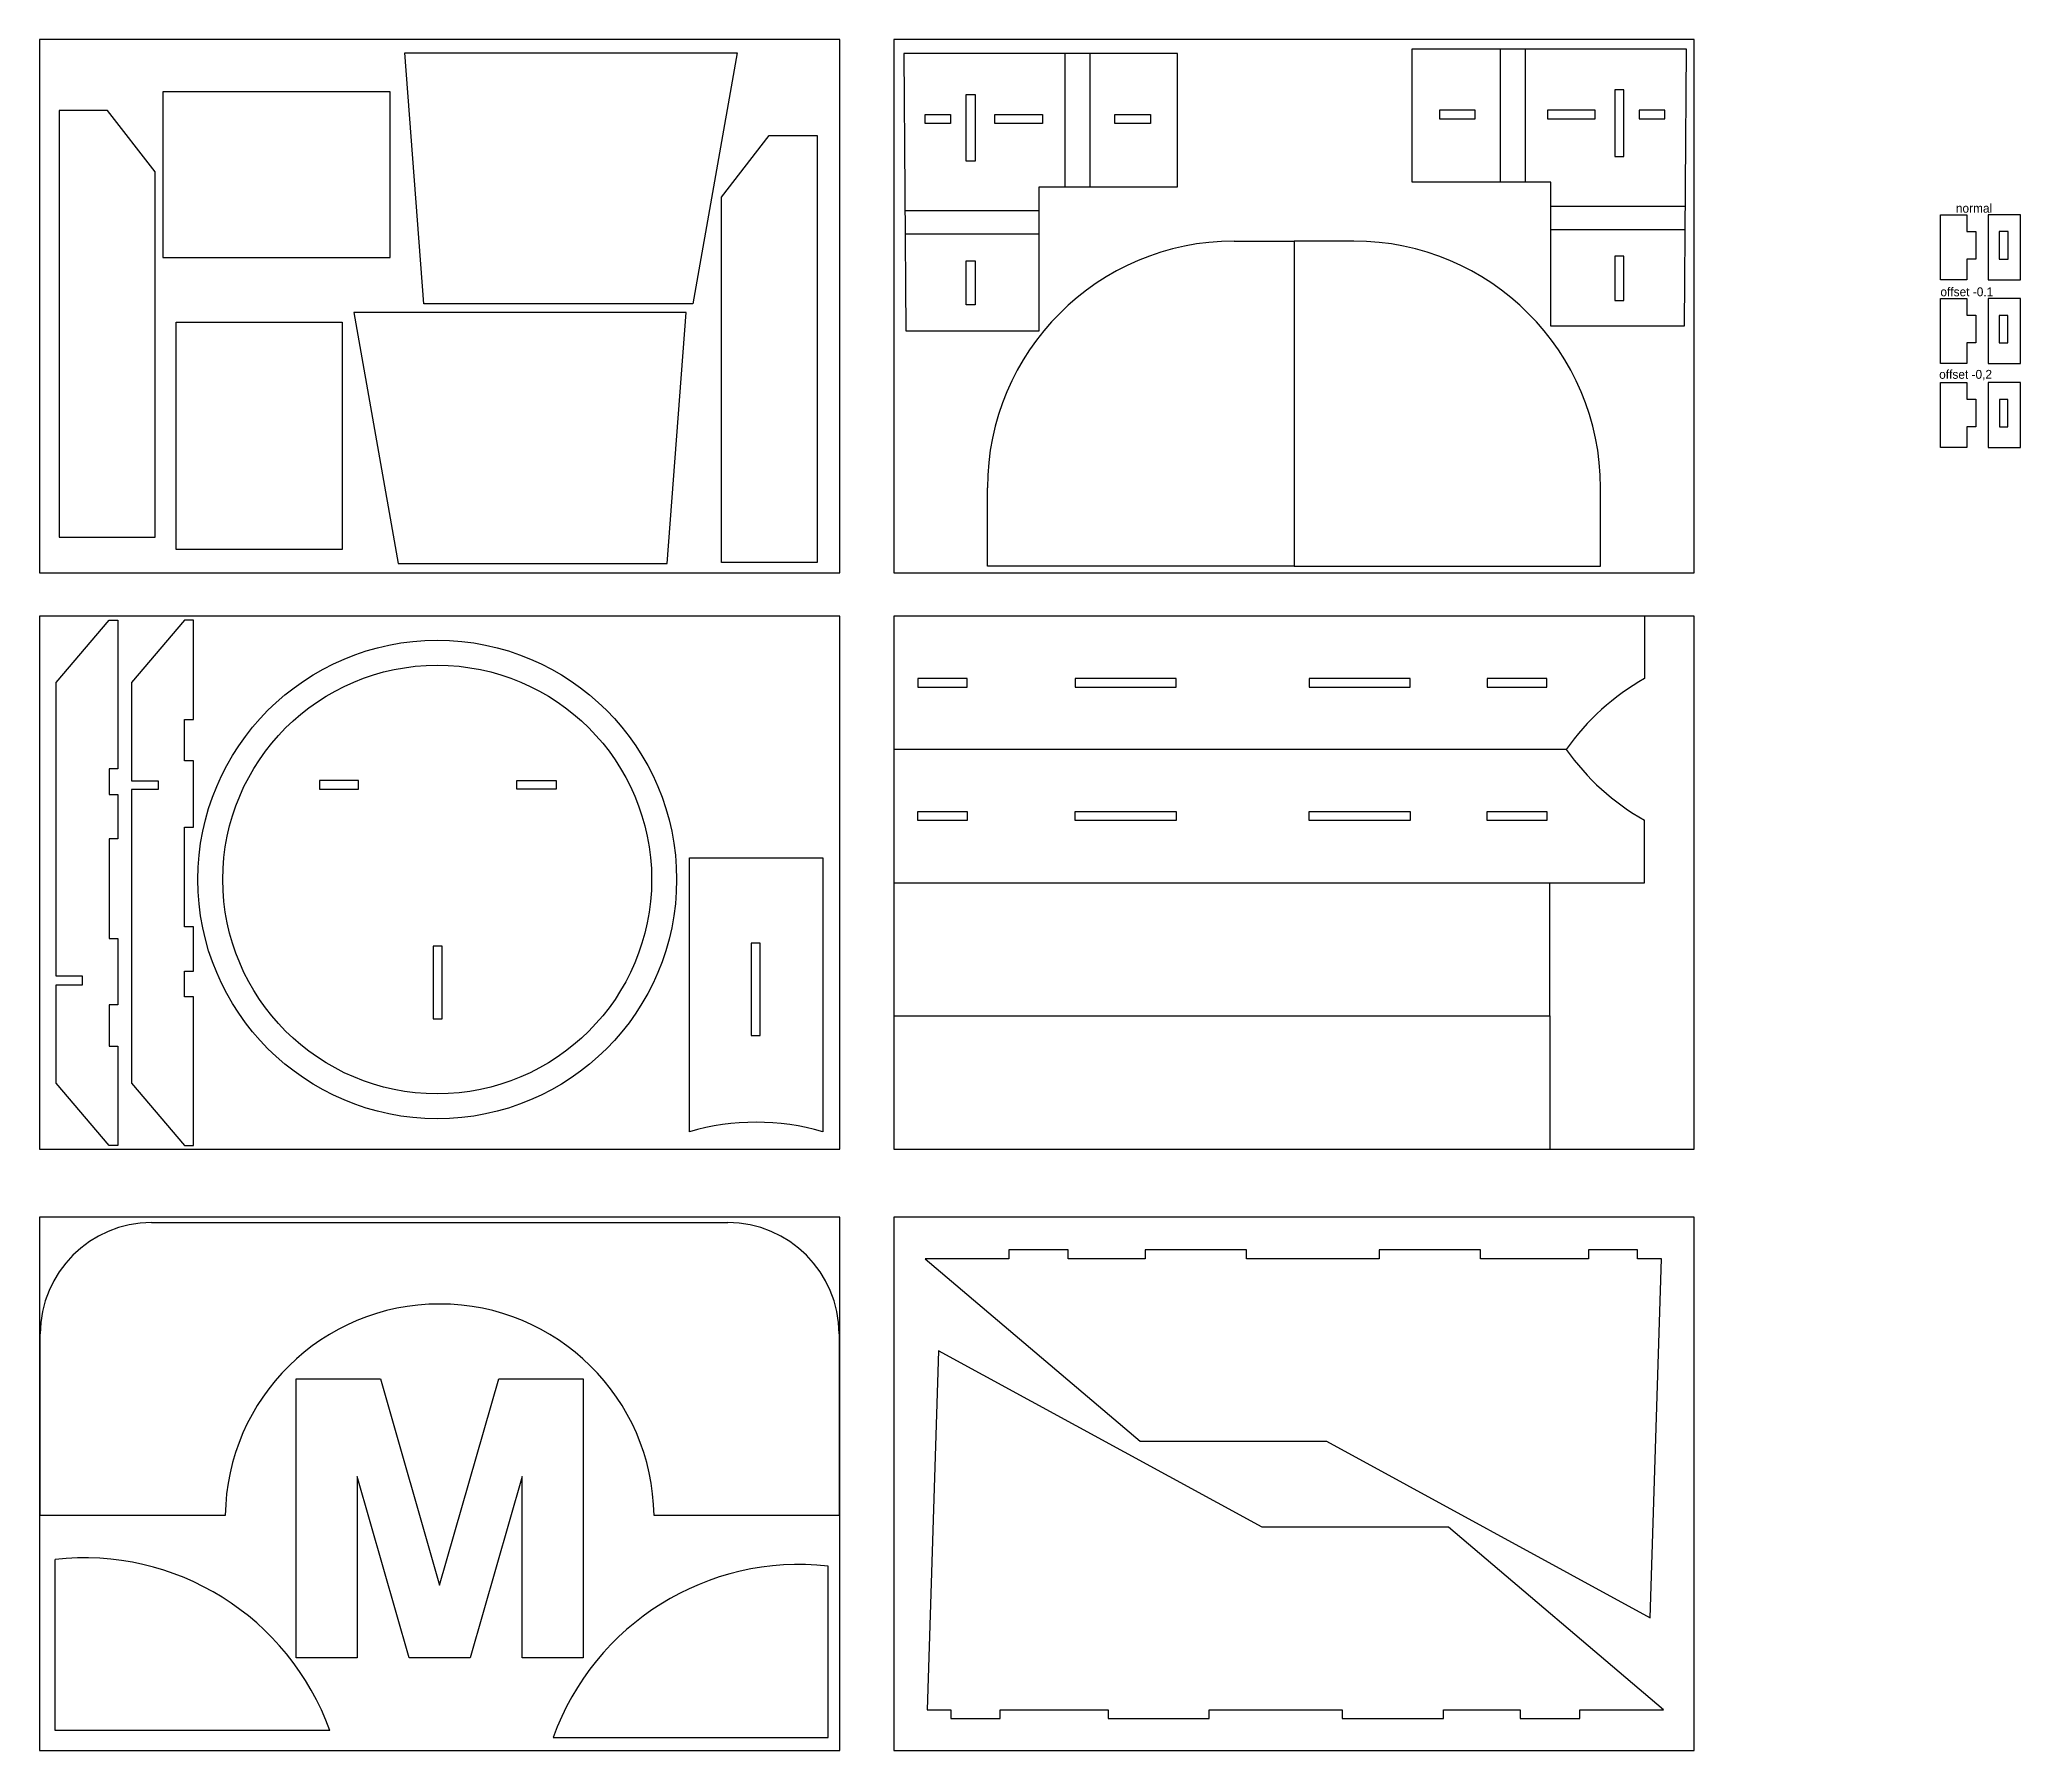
# Model space of a CAD drawing. Header units: millimetres. Extents: x 5204 to 20126, y 742 to 6062.
# Drawn here: x 15932 to 18160, y 3484 to 5409 of the extents above; entities that cross this region are included whole.
import ezdxf

# ---------------------------------------------------------------- set-up
doc = ezdxf.new("R2010")
doc.units = ezdxf.units.MM
doc.header["$MEASUREMENT"] = 0
for name, color, linetype, true_color in [('90X60', 6, 'Continuous', 0xff00ff), ('CORTE', 3, 'Continuous', 0x00ff00), ('GRABADO', 1, 'Continuous', 0xff0000)]:
    doc.layers.add(name, color=color, linetype=linetype, true_color=true_color)

msp = doc.modelspace()

# ---------------------------------------------------------------- texts
at = {"layer": 'GRABADO', "char_height": 10, "attachment_point": 7, "line_spacing_factor": 0.963855}
for s, insert, width in [('\\fTxt;normal', (18087.69758, 5213.94294), 50.6024096), ('\\fTxt;offset -0.1', (18070.33266, 5119.85197), 68.7349398), ('\\fTxt;offset -0,2', (18068.91463, 5025.25727), 70.4819277)]:
    msp.add_mtext(s, dxfattribs=dict(at, insert=insert, width=width))

# ---------------------------------------------------------------- linework, layer by layer
at = {"layer": '90X60'}
for p, q in [((16832.1528, 5408.82583), (15932.1528, 5408.82583)), ((15932.1528, 5408.82583), (15932.1528, 4808.82583)), ((16832.1528, 4808.82583), (16832.1528, 5408.82583)), ((17793.19096, 5408.82583), (16893.19096, 5408.82583)), ((16893.19096, 5408.82583), (16893.19096, 4808.82583)), ((17793.19096, 4808.82583), (17793.19096, 5408.82583)), ((15932.1528, 4808.82583), (16832.1528, 4808.82583)), ((16893.19096, 4808.82583), (17793.19096, 4808.82583)), ((16832.1528, 4760.02263), (15932.1528, 4760.02263)), ((15932.1528, 4760.02263), (15932.1528, 4160.02263)), ((16832.1528, 4160.02263), (16832.1528, 4760.02263)), ((17793.19096, 4760.02263), (16893.19096, 4760.02263)), ((16893.19096, 4760.02263), (16893.19096, 4160.02263)), ((17793.19096, 4160.02263), (17793.19096, 4760.02263)), ((15932.1528, 4160.02263), (16832.1528, 4160.02263)), ((16893.19096, 4160.02263), (17793.19096, 4160.02263)), ((16832.1528, 4083.61428), (15932.1528, 4083.61428)), ((15932.1528, 4083.61428), (15932.1528, 3483.61428)), ((16832.1528, 3483.61428), (16832.1528, 4083.61428)), ((17793.19096, 4083.61428), (16893.19096, 4083.61428)), ((16893.19096, 4083.61428), (16893.19096, 3483.61428)), ((17793.19096, 3483.61428), (17793.19096, 4083.61428)), ((15932.1528, 3483.61428), (16832.1528, 3483.61428)), ((16893.19096, 3483.61428), (17793.19096, 3483.61428))]:
    msp.add_line(p, q, dxfattribs=at)
at = {"layer": 'CORTE'}
for p, q in [((16364.18239, 5111.56549), (16342.80324, 5393.78298)), ((16342.80324, 5393.78298), (16716.76133, 5393.78298)), ((16716.76133, 5393.78298), (16666.7943, 5111.56549)), ((17212.28517, 5393.1445), (16904.17712, 5393.1445)), ((16904.17712, 5393.1445), (16906.39743, 5081.00427)), ((17212.28517, 5243.16753), (17212.28517, 5393.1445)), ((17476.23699, 5398.36576), (17784.34505, 5398.36576)), ((17476.23699, 5248.3888), (17476.23699, 5398.36576)), ((17784.34505, 5398.36576), (17782.12473, 5086.22553)), ((16326.64767, 5350.06473), (16070.68991, 5350.06473)), ((16070.68991, 5350.06473), (16070.68991, 5163.42886)), ((16326.64767, 5163.42886), (16326.64767, 5350.06473)), ((17714.093, 5352.1312), (17704.093, 5352.1312)), ((17704.093, 5352.1312), (17704.093, 5277.27087)), ((17714.093, 5277.27087), (17714.093, 5352.1312)), ((16008.60803, 5329.1964), (15954.27917, 5329.1964)), ((15954.27917, 5329.1964), (15954.27917, 4848.87297)), ((16062.19269, 5259.94043), (16008.60803, 5329.1964)), ((16974.42917, 5272.04961), (16974.42917, 5346.90994)), ((16974.42917, 5346.90994), (16984.42917, 5346.90994)), ((16984.42917, 5346.90994), (16984.42917, 5272.04961)), ((17547.03897, 5329.57213), (17506.75782, 5329.57213)), ((17506.75782, 5329.57213), (17506.75782, 5319.57213)), ((17547.03897, 5319.57213), (17547.03897, 5329.57213)), ((17681.89546, 5329.57213), (17628.31939, 5329.57213)), ((17628.31939, 5329.57213), (17628.31939, 5319.57213)), ((17681.89546, 5319.57213), (17681.89546, 5329.57213)), ((17760.1911, 5329.57213), (17731.57203, 5329.57213)), ((17731.57203, 5329.57213), (17731.57203, 5319.57213)), ((17760.1911, 5319.57213), (17760.1911, 5329.57213)), ((16928.33107, 5314.35086), (16928.33107, 5324.35086)), ((16928.33107, 5324.35086), (16956.95014, 5324.35086)), ((16956.95014, 5314.35086), (16928.33107, 5314.35086)), ((16956.95014, 5324.35086), (16956.95014, 5314.35086)), ((17006.6267, 5314.35086), (17006.6267, 5324.35086)), ((17006.6267, 5324.35086), (17060.20278, 5324.35086)), ((17060.20278, 5314.35086), (17006.6267, 5314.35086)), ((17060.20278, 5324.35086), (17060.20278, 5314.35086)), ((17141.48319, 5314.35086), (17141.48319, 5324.35086)), ((17141.48319, 5324.35086), (17181.76434, 5324.35086)), ((17181.76434, 5314.35086), (17141.48319, 5314.35086)), ((17181.76434, 5324.35086), (17181.76434, 5314.35086)), ((17506.75782, 5319.57213), (17547.03897, 5319.57213)), ((17628.31939, 5319.57213), (17681.89546, 5319.57213)), ((17731.57203, 5319.57213), (17760.1911, 5319.57213)), ((16699.0394, 5231.47445), (16752.62406, 5300.73042)), ((16752.62406, 5300.73042), (16806.95292, 5300.73042)), ((16806.95292, 5300.73042), (16806.95292, 4820.40699)), ((16062.19269, 4848.87297), (16062.19269, 5259.94043)), ((16984.42917, 5272.04961), (16974.42917, 5272.04961)), ((17704.093, 5277.27087), (17714.093, 5277.27087)), ((17056.3744, 5081.00427), (17056.3744, 5243.16753)), ((17056.3744, 5243.16753), (17212.28517, 5243.16753)), ((17632.14777, 5248.3888), (17476.23699, 5248.3888)), ((17632.14777, 5086.22553), (17632.14777, 5248.3888)), ((16699.0394, 4820.40699), (16699.0394, 5231.47445)), ((18070.42132, 5211.62826), (18100.14193, 5211.62826)), ((18070.42132, 5138.41589), (18070.42132, 5211.62826)), ((18100.14193, 5211.62826), (18100.14193, 5192.6988)), ((18100.14193, 5192.6988), (18110.14193, 5192.6988)), ((18110.14193, 5192.6988), (18110.14193, 5161.60471)), ((18160.27426, 5211.62826), (18124.09138, 5211.62826)), ((18124.09138, 5211.62826), (18124.09138, 5138.41589)), ((18146.41487, 5192.6988), (18136.41487, 5192.6988)), ((18136.41487, 5192.6988), (18136.41487, 5161.60471)), ((18146.41487, 5161.60471), (18146.41487, 5192.6988)), ((18160.27426, 5138.41589), (18160.27426, 5211.62826)), ((17275.88899, 5182.02847), (17343.19096, 5182.02847)), ((17410.49293, 5182.02847), (17343.19096, 5182.02847)), ((17343.19096, 5182.02847), (17343.19096, 4816.10713)), ((16070.68991, 5163.42886), (16326.64767, 5163.42886)), ((16974.42917, 5110.16414), (16974.42917, 5159.75911)), ((16974.42917, 5159.75911), (16984.42917, 5159.75911)), ((16984.42917, 5159.75911), (16984.42917, 5110.16414)), ((17714.093, 5164.98037), (17704.093, 5164.98037)), ((17704.093, 5164.98037), (17704.093, 5115.3854)), ((17714.093, 5115.3854), (17714.093, 5164.98037)), ((18110.14193, 5161.60471), (18100.14193, 5161.60471)), ((18100.14193, 5161.60471), (18100.14193, 5138.41589)), ((18136.41487, 5161.60471), (18146.41487, 5161.60471)), ((18100.14193, 5138.41589), (18070.42132, 5138.41589)), ((18124.09138, 5138.41589), (18160.27426, 5138.41589)), ((16666.7943, 5111.56549), (16364.18239, 5111.56549)), ((16984.42917, 5110.16414), (16974.42917, 5110.16414)), ((17704.093, 5115.3854), (17714.093, 5115.3854)), ((18070.42132, 5117.53728), (18100.14193, 5117.53728)), ((18070.42132, 5044.32491), (18070.42132, 5117.53728)), ((18100.14193, 5117.53728), (18100.14193, 5098.60783)), ((18160.27426, 5117.53728), (18124.09138, 5117.53728)), ((18124.09138, 5117.53728), (18124.09138, 5044.32491)), ((18160.27426, 5044.32491), (18160.27426, 5117.53728)), ((16085.8486, 4834.93347), (16085.8486, 5090.89123)), ((16085.8486, 5090.89123), (16272.48446, 5090.89123)), ((16272.48446, 5090.89123), (16272.48446, 4834.93347)), ((16659.50401, 5101.63218), (16285.54592, 5101.63218)), ((16285.54592, 5101.63218), (16335.51294, 4819.41468)), ((16638.12485, 4819.41468), (16659.50401, 5101.63218)), ((16906.39743, 5081.00427), (17056.3744, 5081.00427)), ((17782.12473, 5086.22553), (17632.14777, 5086.22553)), ((18100.14193, 5098.60783), (18110.14193, 5098.60783)), ((18110.14193, 5098.60783), (18110.14193, 5067.51373)), ((18146.31487, 5098.50783), (18136.51487, 5098.50783)), ((18136.51487, 5098.50783), (18136.51487, 5067.61373)), ((18146.31487, 5067.61373), (18146.31487, 5098.50783)), ((18110.14193, 5067.51373), (18100.14193, 5067.51373)), ((18100.14193, 5067.51373), (18100.14193, 5044.32491)), ((18136.51487, 5067.61373), (18146.31487, 5067.61373)), ((18100.14193, 5044.32491), (18070.42132, 5044.32491)), ((18124.09138, 5044.32491), (18160.27426, 5044.32491)), ((18070.42132, 5022.94258), (18100.14193, 5022.94258)), ((18070.42132, 4949.73021), (18070.42132, 5022.94258)), ((18100.14193, 5022.94258), (18100.14193, 5004.01313)), ((18160.27426, 5022.94258), (18124.09138, 5022.94258)), ((18124.09138, 5022.94258), (18124.09138, 4949.73021)), ((18160.27426, 4949.73021), (18160.27426, 5022.94258)), ((18100.14193, 5004.01313), (18110.14193, 5004.01313)), ((18110.14193, 5004.01313), (18110.14193, 4972.91903)), ((18146.21487, 5003.81313), (18136.61487, 5003.81313)), ((18136.61487, 5003.81313), (18136.61487, 4973.11903)), ((18146.21487, 4973.11903), (18146.21487, 5003.81313)), ((18110.14193, 4972.91903), (18100.14193, 4972.91903)), ((18100.14193, 4972.91903), (18100.14193, 4949.73021)), ((18136.61487, 4973.11903), (18146.21487, 4973.11903)), ((18100.14193, 4949.73021), (18070.42132, 4949.73021)), ((18124.09138, 4949.73021), (18160.27426, 4949.73021)), ((16998.36564, 4816.10713), (16998.36564, 4904.50512)), ((17688.01627, 4816.10713), (17688.01627, 4904.50512)), ((15954.27917, 4848.87297), (16062.19269, 4848.87297)), ((16272.48446, 4834.93347), (16085.8486, 4834.93347)), ((16335.51294, 4819.41468), (16638.12485, 4819.41468)), ((16806.95292, 4820.40699), (16699.0394, 4820.40699)), ((17343.19096, 4816.10713), (16998.36564, 4816.10713)), ((17343.19096, 4816.10713), (17688.01627, 4816.10713)), ((15950.71052, 4685.47076), (16010.32491, 4755.65077)), ((16010.32491, 4755.65077), (16020.32491, 4755.65077)), ((16020.32491, 4755.65077), (16020.32491, 4588.34828)), ((16095.24735, 4755.65077), (16035.63296, 4685.47076)), ((16105.24735, 4755.65077), (16095.24735, 4755.65077)), ((16105.24735, 4643.61467), (16105.24735, 4755.65077)), ((17737.58827, 4760.02263), (16893.19096, 4760.02263)), ((16893.19096, 4760.02263), (16893.19096, 4610.04567)), ((17737.58827, 4760.02263), (17737.58827, 4689.71153)), ((15950.71052, 4355.00169), (15950.71052, 4685.47076)), ((16035.63296, 4685.47076), (16035.63296, 4574.82103)), ((16920.09687, 4690.03415), (16920.09687, 4680.03415)), ((16975.39699, 4690.03415), (16920.09687, 4690.03415)), ((16920.09687, 4680.03415), (16975.39699, 4680.03415)), ((16975.39699, 4680.03415), (16975.39699, 4690.03415)), ((17096.85863, 4690.03415), (17096.85863, 4680.03415)), ((17210.69358, 4690.03415), (17096.85863, 4690.03415)), ((17096.85863, 4680.03415), (17210.69358, 4680.03415)), ((17210.69358, 4680.03415), (17210.69358, 4690.03415)), ((17360.15556, 4690.03415), (17360.15556, 4680.03415)), ((17473.99051, 4690.03415), (17360.15556, 4690.03415)), ((17360.15556, 4680.03415), (17473.99051, 4680.03415)), ((17473.99051, 4680.03415), (17473.99051, 4690.03415)), ((17560.48289, 4690.03415), (17560.48289, 4680.03415)), ((17627.49229, 4690.03415), (17560.48289, 4690.03415)), ((17560.48289, 4680.03415), (17627.49229, 4680.03415)), ((17627.49229, 4680.03415), (17627.49229, 4690.03415)), ((16095.24735, 4597.38011), (16095.24735, 4643.61467)), ((16095.24735, 4643.61467), (16105.24735, 4643.61467)), ((16105.24735, 4597.38011), (16095.24735, 4597.38011)), ((16105.24735, 4522.51978), (16105.24735, 4597.38011)), ((17649.29947, 4610.04567), (16893.19096, 4610.04567)), ((16893.19096, 4610.04567), (16893.19096, 4460.0687)), ((16020.32491, 4588.34828), (16010.32491, 4588.34828)), ((16010.32491, 4588.34828), (16010.32491, 4559.18841)), ((16035.63296, 4574.82103), (16065.44016, 4574.82103)), ((16065.44016, 4574.82103), (16065.44016, 4564.82103)), ((16291.02238, 4575.20225), (16246.88685, 4575.20225)), ((16246.88685, 4575.20225), (16246.88685, 4565.20225)), ((16291.02238, 4565.20225), (16291.02238, 4575.20225)), ((16468.93333, 4565.20225), (16468.93333, 4575.20225)), ((16468.93333, 4575.20225), (16513.06886, 4575.20225)), ((16513.06886, 4575.20225), (16513.06886, 4565.20225)), ((16010.32491, 4559.18841), (16020.32491, 4559.18841)), ((16020.32491, 4559.18841), (16020.32491, 4509.59344)), ((16065.44016, 4564.82103), (16035.63296, 4564.82103)), ((16035.63296, 4564.82103), (16035.63296, 4234.35196)), ((16246.88685, 4565.20225), (16291.02238, 4565.20225)), ((16513.06886, 4565.20225), (16468.93333, 4565.20225)), ((16920.09687, 4530.05718), (16920.09687, 4540.05718)), ((16920.09687, 4540.05718), (16975.39699, 4540.05718)), ((16975.39699, 4530.05718), (16920.09687, 4530.05718)), ((16975.39699, 4540.05718), (16975.39699, 4530.05718)), ((17096.85863, 4530.05718), (17096.85863, 4540.05718)), ((17096.85863, 4540.05718), (17210.69358, 4540.05718)), ((17210.69358, 4530.05718), (17096.85863, 4530.05718)), ((17210.69358, 4540.05718), (17210.69358, 4530.05718)), ((17360.15556, 4530.05718), (17360.15556, 4540.05718)), ((17360.15556, 4540.05718), (17473.99051, 4540.05718)), ((17473.99051, 4530.05718), (17360.15556, 4530.05718)), ((17473.99051, 4540.05718), (17473.99051, 4530.05718)), ((17560.48289, 4530.05718), (17560.48289, 4540.05718)), ((17560.48289, 4540.05718), (17627.49229, 4540.05718)), ((17627.49229, 4530.05718), (17560.48289, 4530.05718)), ((17627.49229, 4540.05718), (17627.49229, 4530.05718)), ((17737.58827, 4460.0687), (17737.58827, 4530.3798)), ((16020.32491, 4509.59344), (16010.32491, 4509.59344)), ((16010.32491, 4509.59344), (16010.32491, 4397.30295)), ((16095.24735, 4410.22928), (16095.24735, 4522.51978)), ((16095.24735, 4522.51978), (16105.24735, 4522.51978)), ((16663.13168, 4179.81949), (16663.13168, 4488.07316)), ((16663.13168, 4488.07316), (16813.10864, 4488.07316)), ((16813.10864, 4488.07316), (16813.10864, 4179.81949)), ((16893.19096, 4460.0687), (17737.58827, 4460.0687)), ((16893.19096, 4460.0687), (16893.19096, 4310.09174)), ((17630.96473, 4310.09174), (17630.96473, 4460.0687)), ((16010.32491, 4397.30295), (16020.32491, 4397.30295)), ((16020.32491, 4397.30295), (16020.32491, 4322.44261)), ((16105.24735, 4410.22928), (16095.24735, 4410.22928)), ((16105.24735, 4360.63431), (16105.24735, 4410.22928)), ((16742.57647, 4392.09233), (16732.57647, 4392.09233)), ((16732.57647, 4392.09233), (16732.57647, 4288.15798)), ((16742.57647, 4288.15798), (16742.57647, 4392.09233)), ((16384.97785, 4388.46721), (16374.97785, 4388.46721)), ((16374.97785, 4388.46721), (16374.97785, 4306.79592)), ((16384.97785, 4306.79592), (16384.97785, 4388.46721)), ((15980.51771, 4355.00169), (15950.71052, 4355.00169)), ((15950.71052, 4234.35196), (15950.71052, 4345.00169)), ((15950.71052, 4345.00169), (15980.51771, 4345.00169)), ((15980.51771, 4345.00169), (15980.51771, 4355.00169)), ((16095.24735, 4331.47444), (16095.24735, 4360.63431)), ((16095.24735, 4360.63431), (16105.24735, 4360.63431)), ((16105.24735, 4331.47444), (16095.24735, 4331.47444)), ((16105.24735, 4164.17195), (16105.24735, 4331.47444)), ((16020.32491, 4322.44261), (16010.32491, 4322.44261)), ((16010.32491, 4322.44261), (16010.32491, 4276.20805)), ((16374.97785, 4306.79592), (16384.97785, 4306.79592)), ((16893.19096, 4310.09174), (17630.96473, 4310.09174)), ((17630.96473, 4310.09174), (17630.96473, 4160.11477)), ((16732.57647, 4288.15798), (16742.57647, 4288.15798)), ((16010.32491, 4276.20805), (16020.32491, 4276.20805)), ((16020.32491, 4276.20805), (16020.32491, 4164.17195)), ((16010.32491, 4164.17195), (15950.71052, 4234.35196)), ((16035.63296, 4234.35196), (16095.24735, 4164.17195)), ((16020.32491, 4164.17195), (16010.32491, 4164.17195)), ((16095.24735, 4164.17195), (16105.24735, 4164.17195)), ((16058.1614, 4077.54653), (16706.1442, 4077.54653)), ((16928.10589, 4036.97422), (17170.05514, 3831.45051)), ((17022.27715, 4036.97422), (16928.10589, 4036.97422)), ((17089.28655, 4046.97422), (17022.27715, 4046.97422)), ((17022.27715, 4046.97422), (17022.27715, 4036.97422)), ((17089.28655, 4036.97422), (17089.28655, 4046.97422)), ((17175.77893, 4036.97422), (17089.28655, 4036.97422)), ((17289.61388, 4046.97422), (17175.77893, 4046.97422)), ((17175.77893, 4046.97422), (17175.77893, 4036.97422)), ((17289.61388, 4036.97422), (17289.61388, 4046.97422)), ((17439.07586, 4036.97422), (17289.61388, 4036.97422)), ((17552.91081, 4046.97422), (17439.07586, 4046.97422)), ((17439.07586, 4046.97422), (17439.07586, 4036.97422)), ((17552.91081, 4036.97422), (17552.91081, 4046.97422)), ((17674.37245, 4036.97422), (17552.91081, 4036.97422)), ((17729.67256, 4046.97422), (17674.37245, 4046.97422)), ((17674.37245, 4046.97422), (17674.37245, 4036.97422)), ((17729.67256, 4036.97422), (17729.67256, 4046.97422)), ((17756.57848, 4036.97422), (17729.67256, 4036.97422)), ((17743.79889, 3632.89586), (17756.57848, 4036.97422)), ((15932.91242, 3747.9967), (15932.91242, 3952.29754)), ((16831.39319, 3952.29754), (16831.39319, 3747.9967)), ((16943.17401, 3933.42738), (16930.39442, 3529.34902)), ((17307.27571, 3734.87273), (16943.17401, 3933.42738)), ((16220.69597, 3587.93564), (16220.69597, 3901.62716)), ((16220.69597, 3901.62716), (16315.56301, 3901.62716)), ((16315.56301, 3901.62716), (16382.1528, 3669.60693)), ((16382.1528, 3669.60693), (16448.7426, 3901.62716)), ((16448.7426, 3901.62716), (16543.60964, 3901.62716)), ((16543.60964, 3901.62716), (16543.60964, 3587.93564)), ((17170.05514, 3831.45051), (17379.69718, 3831.45051)), ((17379.69718, 3831.45051), (17743.79889, 3632.89586)), ((16347.73249, 3587.93564), (16289.19516, 3791.8985)), ((16289.19516, 3791.8985), (16289.19516, 3587.93564)), ((16475.11045, 3791.8985), (16416.57312, 3587.93564)), ((16475.11045, 3587.93564), (16475.11045, 3791.8985)), ((16141.00484, 3747.9967), (15932.91242, 3747.9967)), ((16831.39319, 3747.9967), (16623.30077, 3747.9967)), ((17516.91775, 3734.87273), (17307.27571, 3734.87273)), ((17758.86701, 3529.34902), (17516.91775, 3734.87273)), ((15949.52304, 3505.85175), (15949.52304, 3698.60968)), ((16819.10617, 3498.22032), (16819.10617, 3690.97825)), ((16289.19516, 3587.93564), (16220.69597, 3587.93564)), ((16382.1528, 3587.93564), (16347.73249, 3587.93564)), ((16416.57312, 3587.93564), (16382.1528, 3587.93564)), ((16543.60964, 3587.93564), (16475.11045, 3587.93564)), ((16930.39442, 3529.34902), (16957.30033, 3529.34902)), ((16957.30033, 3529.34902), (16957.30033, 3519.34902)), ((17012.60044, 3519.34902), (17012.60044, 3529.34902)), ((17012.60044, 3529.34902), (17134.06209, 3529.34902)), ((17134.06209, 3529.34902), (17134.06209, 3519.34902)), ((17247.89704, 3519.34902), (17247.89704, 3529.34902)), ((17247.89704, 3529.34902), (17397.35902, 3529.34902)), ((17397.35902, 3529.34902), (17397.35902, 3519.34902)), ((17511.19397, 3519.34902), (17511.19397, 3529.34902)), ((17511.19397, 3529.34902), (17597.68634, 3529.34902)), ((17597.68634, 3529.34902), (17597.68634, 3519.34902)), ((17664.69575, 3519.34902), (17664.69575, 3529.34902)), ((17664.69575, 3529.34902), (17758.86701, 3529.34902)), ((16258.66559, 3505.85175), (15949.52304, 3505.85175)), ((16509.96362, 3498.22032), (16819.10617, 3498.22032)), ((16957.30033, 3519.34902), (17012.60044, 3519.34902)), ((17134.06209, 3519.34902), (17247.89704, 3519.34902)), ((17397.35902, 3519.34902), (17511.19397, 3519.34902)), ((17597.68634, 3519.34902), (17664.69575, 3519.34902))]:
    msp.add_line(p, q, dxfattribs=at)
msp.add_circle((16379.43416, 4463.64683), 269.26824, dxfattribs=at)
for centre, radius, start, end in [((17275.88899, 4904.50512), 277.52335, 90, 180), ((17410.49293, 4904.50512), 277.52335, 0, 90), ((17869.37944, 4454.89997), 269.26824, 119.30391054, 144.81802269), ((17869.37944, 4765.19136), 269.26824, 215.18197731, 240.69608946), ((16738.12016, 3921.20373), 269.26824, 73.82990247, 106.17009753), ((16058.1614, 3952.29754), 125.24899, 90, 180), ((16706.1442, 3952.29754), 125.24899, 0, 90), ((16382.1528, 3744.78655), 241.16933, 0.76267326, 179.23732674), ((15982.15298, 3406.66286), 293.76464, 19.73361128, 96.3772943), ((16786.47623, 3399.03142), 293.76464, 83.6227057, 160.26638872)]:
    msp.add_arc(centre, radius, start, end, dxfattribs=at)
at = {"layer": 'GRABADO'}
for p, q in [((17085.43212, 5393.1445), (17085.43212, 5243.16753)), ((17113.35287, 5393.1445), (17113.35287, 5243.16753)), ((17575.16929, 5398.36576), (17575.16929, 5248.3888)), ((17603.09004, 5398.36576), (17603.09004, 5248.3888)), ((17056.3744, 5216.0056), (16905.44084, 5216.0056)), ((17632.14777, 5221.22686), (17783.08133, 5221.22686)), ((17632.14777, 5194.94704), (17782.89809, 5194.94704)), ((17056.3744, 5189.72577), (16905.62407, 5189.72577))]:
    msp.add_line(p, q, dxfattribs=at)
msp.add_circle((16379.43416, 4463.64683), 241.16933, dxfattribs=at)

msp.set_redraw_order([(e.dxf.handle, doc.entitydb.next_handle()) for e in msp.query("TEXT MTEXT ATTDEF DIMENSION ARC_DIMENSION")])  # texts and dimensions are drawn at this point

doc.saveas('drawing.dxf')
